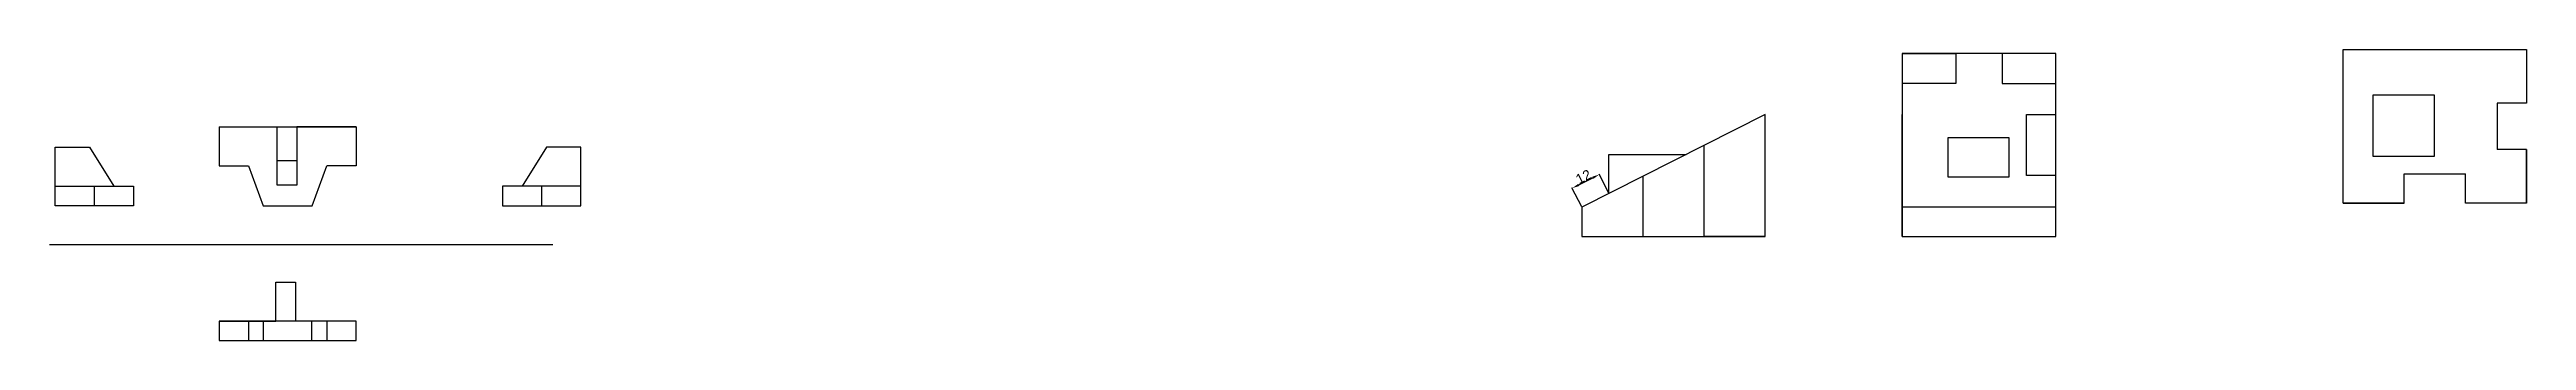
# Model space of a CAD drawing. Header units: millimetres. Extents: x 105 to 9929, y -38 to 412.
# Drawn here: x 6144 to 7159, y 208 to 328 of the extents above; entities that cross this region are included whole.
import ezdxf

# ---------------------------------------------------------------- set-up
doc = ezdxf.new("R2010")
doc.units = ezdxf.units.MM
doc.header["$MEASUREMENT"] = 0
doc.header["$PDMODE"] = 35
doc.styles.get("Standard").update_dxf_attribs({"font": 'arial.ttf'})
doc.dimstyles.get("Standard").update_dxf_attribs({"dimtxt": 4, "dimasz": 3, "dimexe": 0.18, "dimexo": 0.0625, "dimgap": 0.09, "dimtad": 1, "dimdec": 0, "dimzin": 0, "dimdsep": 46, "dimtxsty": 'Standard', "dimcen": 0.09, "dimclrd": 6, "dimclre": 4, "dimadec": 0, "dimazin": 0, "dimtfac": 1, "dimtdec": 0, "dimtofl": 0, "dimtmove": 0, "dimatfit": 3, "dimfxl": 1, "dimtolj": 1, "dimtzin": 0, "dimarcsym": 1})

msp = doc.modelspace()

# ---------------------------------------------------------------- blocks, each defined once
blk = doc.blocks.new('*D17')
at = {"color": 6, "lineweight": -2, "transparency": 16777216}
blk.add_line((6770.5, 272), (6776.2, 274.9), dxfattribs=at)
at = {"color": 4, "lineweight": -2, "transparency": 16777216}
for p, q in [((6782.8, 268.5), (6778.8, 276.4)), ((6771.7, 262.9), (6767.7, 270.8))]:
    blk.add_line(p, q, dxfattribs=at)
at = {"color": 6, "transparency": 16777216}
for points in [[(6776, 275.3), (6776.4, 274.4), (6778.9, 276.2)], [(6770.3, 272.4), (6770.7, 271.5), (6767.8, 270.6)]]:
    blk.add_solid(points, dxfattribs=at)
at = {"layer": 'Defpoints', "color": 0, "transparency": 16777216}
for p in [(6778.9, 276.2), (6782.8, 268.4), (6771.8, 262.8)]:
    blk.add_point(p, dxfattribs=at)
at = {"color": 0, "transparency": 16777216, "insert": (6772.4, 275.3), "char_height": 4, "attachment_point": 5, "rotation": 26.8698}
blk.add_mtext('\\A1;12', dxfattribs=at)

# ---------------------------------------------------------------- dimensions: what is measured, and where the dimension line sits
dim = msp.add_aligned_dim(p1=(6771.8, 262.8), p2=(6782.8, 268.4), distance=8.7, dimstyle='Standard')
dim.commit()
dim.dimension.update_dxf_attribs({"geometry": '*D17', "text_midpoint": (6772.4, 275.3)})

# ---------------------------------------------------------------- linework, layer by layer
for p, q in [((6965.9, 325.8), (6902.9, 325.8)), ((6902.9, 325.8), (6902.9, 250.8)), ((6902.9, 325.8), (6924.9, 325.8)), ((6924.9, 325.8), (6924.9, 313.6)), ((6965.9, 325.8), (6943.9, 325.8)), ((6943.9, 325.8), (6943.9, 313.6)), ((6965.9, 250.8), (6965.9, 325.8)), ((7083.6, 264.5), (7083.6, 327.5)), ((7083.6, 327.5), (7158.6, 327.5)), ((7158.6, 327.5), (7158.6, 305.5)), ((7158.6, 327.5), (7158.6, 305.5)), ((6924.9, 313.6), (6902.9, 313.6)), ((6943.9, 313.6), (6965.9, 313.6)), ((7095.7, 308.7), (7095.7, 283.7)), ((7120.9, 308.7), (7095.7, 308.7)), ((7120.9, 283.7), (7120.9, 308.7)), ((7158.6, 305.5), (7146.6, 305.5)), ((7146.6, 305.5), (7146.6, 286.5)), ((6213.7, 295.8), (6269.7, 295.8)), ((6213.7, 295.8), (6213.7, 279.8)), ((6237.4, 271.8), (6237.4, 295.8)), ((6269.7, 295.8), (6245.4, 295.8)), ((6245.4, 295.8), (6245.4, 271.8)), ((6245.4, 295.8), (6245.4, 281.8)), ((6269.7, 295.8), (6269.7, 279.8)), ((6846.8, 300.8), (6771.8, 262.8)), ((6846.8, 250.8), (6846.8, 300.8)), ((6902.9, 250.8), (6902.9, 300.8)), ((6953.9, 275.8), (6953.9, 300.8)), ((6953.9, 300.8), (6965.9, 300.8)), ((6146.5, 271.4), (6146.5, 287.4)), ((6146.5, 287.4), (6160.5, 287.4)), ((6160.5, 287.4), (6170.5, 271.4)), ((6347.7, 287.4), (6337.7, 271.4)), ((6361.7, 287.4), (6347.7, 287.4)), ((6361.7, 271.4), (6361.7, 287.4)), ((6782.8, 268.4), (6782.8, 284.4)), ((6782.8, 284.4), (6814.4, 284.4)), ((6821.8, 250.8), (6821.8, 288.2)), ((6946.7, 291.3), (6921.7, 291.3)), ((6921.7, 291.3), (6921.7, 275.3)), ((6946.7, 275.3), (6946.7, 291.3)), ((7158.6, 286.5), (7146.6, 286.5)), ((7158.6, 264.5), (7158.6, 286.5)), ((7158.6, 286.5), (7158.6, 264.5)), ((6213.7, 279.8), (6225.7, 279.8)), ((6225.7, 279.8), (6231.7, 263.4)), ((6245.4, 281.8), (6237.4, 281.8)), ((6251.7, 263.4), (6257.7, 279.8)), ((6269.7, 279.8), (6257.7, 279.8)), ((6796.8, 250.8), (6796.8, 275.5)), ((6921.7, 275.3), (6946.7, 275.3)), ((6965.9, 275.8), (6953.9, 275.8)), ((6965.9, 250.8), (6965.9, 275.8)), ((7095.7, 283.7), (7120.9, 283.7)), ((7108.6, 264.5), (7108.6, 276.5)), ((7108.6, 276.5), (7133.6, 276.5)), ((7133.6, 264.5), (7133.6, 276.5)), ((6146.5, 263.4), (6146.5, 271.4)), ((6146.5, 271.4), (6178.5, 271.4)), ((6162.5, 271.4), (6162.5, 263.4)), ((6162.5, 271.4), (6178.5, 271.4)), ((6178.5, 271.4), (6178.5, 263.4)), ((6178.5, 271.4), (6178.5, 263.4)), ((6245.4, 271.8), (6237.4, 271.8)), ((6361.7, 271.4), (6329.7, 271.4)), ((6345.7, 271.4), (6329.7, 271.4)), ((6329.7, 271.4), (6329.7, 263.4)), ((6345.7, 271.4), (6345.7, 263.4)), ((6361.7, 263.4), (6361.7, 271.4)), ((7083.6, 264.5), (7108.6, 264.5)), ((7108.6, 264.5), (7083.6, 264.5)), ((7158.6, 264.5), (7133.6, 264.5)), ((7158.6, 264.5), (7133.6, 264.5)), ((6178.5, 263.4), (6146.5, 263.4)), ((6231.7, 263.4), (6251.7, 263.4)), ((6329.7, 263.4), (6361.7, 263.4)), ((6771.8, 262.8), (6771.8, 250.8)), ((6965.9, 262.8), (6902.9, 262.8)), ((6902.9, 262.8), (6902.9, 250.8)), ((6965.9, 250.8), (6965.9, 262.8)), ((6144.2, 247.5), (6350.3, 247.5)), ((6771.8, 250.8), (6846.8, 250.8)), ((6771.8, 250.8), (6796.8, 250.8)), ((6846.8, 250.8), (6821.8, 250.8)), ((6902.9, 250.8), (6965.9, 250.8)), ((6236.9, 216.1), (6236.9, 232.1)), ((6236.9, 232.1), (6244.9, 232.1)), ((6244.9, 232.1), (6244.9, 216.1)), ((6269.7, 216.1), (6213.7, 216.1)), ((6213.7, 216.1), (6213.7, 208.1)), ((6213.7, 216.1), (6231.6, 216.1)), ((6213.7, 216.1), (6225.7, 216.1)), ((6225.7, 216.1), (6225.7, 208.1)), ((6230.9, 216.1), (6236.9, 216.1)), ((6231.6, 216.1), (6231.6, 208.1)), ((6269.7, 216.1), (6251.4, 216.1)), ((6251.4, 216.1), (6251.4, 208.1)), ((6269.7, 216.1), (6257.7, 216.1)), ((6257.7, 216.1), (6257.7, 208.1)), ((6269.7, 208.1), (6269.7, 216.1)), ((6213.7, 208.1), (6269.7, 208.1))]:
    msp.add_line(p, q)

msp.set_redraw_order([(e.dxf.handle, doc.entitydb.next_handle()) for e in msp.query("TEXT MTEXT ATTDEF DIMENSION ARC_DIMENSION")])  # texts and dimensions are drawn at this point

doc.saveas('drawing.dxf')
